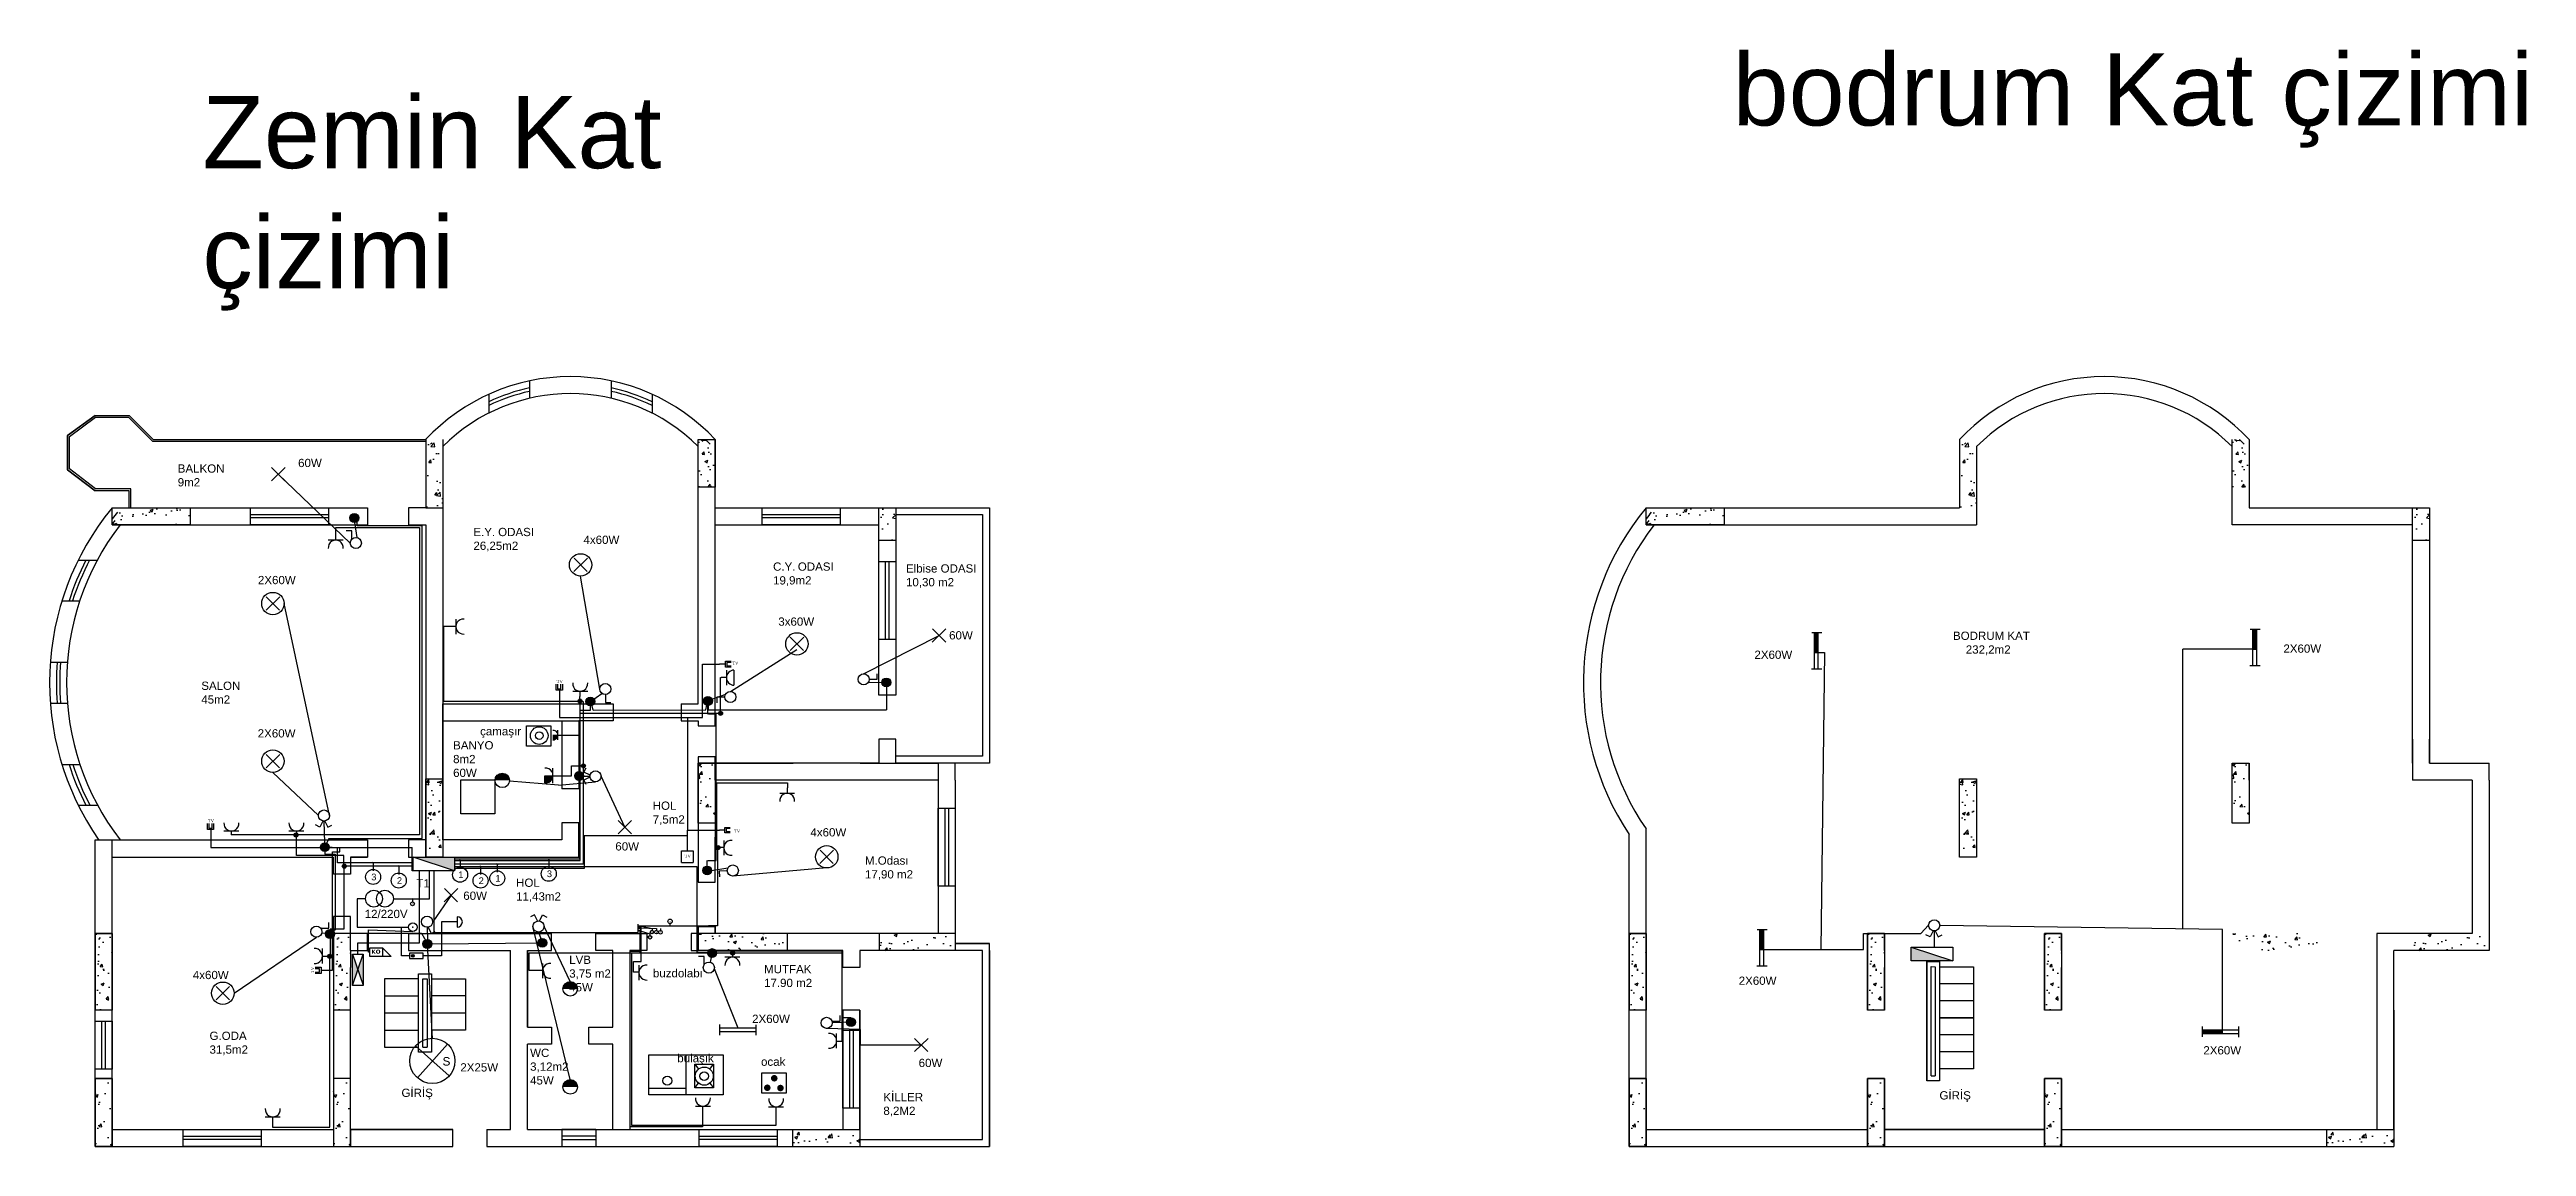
# Model space of a CAD drawing. Header units: millimetres. Extents: x 1527 to 1731, y 654 to 738.
# Drawn here: x 1553.5 to 1626.2, y 704.9 to 737.1 of the extents above; entities that cross this region are included whole.
import ezdxf

# ---------------------------------------------------------------- set-up
doc = ezdxf.new("R2010")
doc.units = ezdxf.units.MM
doc.linetypes.add('ACAD_ISO06W100', pattern=[37.5, 24, -3, 0.5, -3, 0.5, -3, 0.5, -3])
for name, color, linetype in [('aydınlatma', 5, 'Continuous'), ('priz-tesisatı', 2, 'Continuous'), ('SEMBOL', 7, 'Continuous'), ('semboller', 7, 'Continuous'), ('TV ANTENİ', 6, 'Continuous')]:
    doc.layers.add(name, color=color, linetype=linetype)
doc.layers.add('ölçü', color=150, linetype='Continuous', lineweight=25)
doc.styles.add('Annotative', font='arial.ttf')
doc.styles.get("Standard").update_dxf_attribs({"font": 'arial.ttf'})
doc.styles.add('STYLE1', font='times.ttf', dxfattribs={"height": 17.5})
pattern_1 = [(50, (45.0359, 0), (0.91092334, -0.07969543), [0.09525, -1.04775]), (355, (45.0359, 0), (-0.1762171, 0.95528423), [0.0762, -0.8382029]), (100.451445, (45.1118, -0.0066), (0.73470624, 0.87558876), [0.08095004, -0.8904512]), (46.1842, (45.0359, 0.254), (1.3553952, -0.21021164), [0.142875, -1.571625]), (96.63556, (45.1488, 0.2365), (1.1870207, 1.2371306), [0.1214251, -1.335678]), (351.18415, (45.0359, 0.254), (1.1870207, 1.2371306), [0.1142998, -1.2572987]), (21, (45.1629, 0.1905), (0.75807196, -0.511326), [0.09525, -1.04775]), (326, (45.1629, 0.1905), (0.30901014, 0.92093983), [0.0762, -0.8382]), (71.451445, (45.2261, 0.1479), (1.0670821, 0.40961384), [0.08095004, -0.8904497]), (37.5, (45.0359, 0), (0.015443016, 0.422775194), [0, -0.82804, 0, -0.8509, 0, -0.841375]), (7.5, (45.0359, 0), (0.33409831, 0.50090287), [0, -0.48514, 0, -0.80899, 0, -0.320675]), (327.5, (44.75267, 0), (0.677952976, -0.02864372), [0, -0.3175, 0, -0.9906, 0, -1.31445]), (317.5, (44.6257, 0), (0.7406459, 0.12713246), [0, -0.41275, 0, -0.65786, 0, -0.93345])]

msp = doc.modelspace()

# ---------------------------------------------------------------- texts
at = {"char_height": 2.11779, "attachment_point": 1}
for s, width, heights, insert in [('bodrum Kat çizimi', 23.12275, [6.4], (1602.888, 736.984)), ('Zemin Kat çizimi', 14.36521, [0], (1557.961, 735.73))]:
    msp.add_mtext_dynamic_manual_height_columns(s, width=width, gutter_width=10.589, heights=heights, dxfattribs=dict(at, insert=insert))
at = {"attachment_point": 1, "style": 'Annotative'}
for s, width, gutter_width, heights, insert, char_height in [('60W', 2.11779, 10.589, [1.272], (1560.773, 725.077), 0.2423), ('BALKON\\P9m2', 2.11779, 10.589, [1.272], (1557.239, 724.913), 0.2423), ('\\pxi-3,l4,t4;E.Y.^IODASI\\P26,25m2', 2.11779, 10.589, [1.309], (1565.677, 723.049), 0.24229), ('4x60W', 2.11779, 10.589, [0.664], (1569.151, 722.82), 0.2423), ('2X60W', 2.11779, 10.589, [1.272], (1559.593, 721.638), 0.2423), ('\\pxi-3,l4,t4;C.Y.^IODASI\\P19,9m2', 2.11779, 10.589, [1.069], (1574.475, 722.033), 0.24229), ('Elbise ODASI\\P10,30 m2', 2.01538, 10.589, [1.698], (1578.62, 721.979), 0.24229), ('3x60W', 2.11779, 10.589, [0.664], (1574.871, 720.418), 0.2423), ('60W', 2.11779, 10.589, [1.272], (1579.886, 720.015), 0.2423), ('BODRUM KAT\\P    232,2m2', 3.93293, 10.589, [1.794], (1609.359, 720.002), 0.24229), ('2X60W', 2.11779, 10.589, [1.272], (1603.53, 719.445), 0.2423), ('2X60W', 2.11779, 10.589, [1.272], (1619.06, 719.625), 0.2423), ('SALON\\P45m2', 2.11779, 10.589, [1.507], (1557.93, 718.534), 0.2423), ('2X60W', 2.11779, 10.589, [1.272], (1559.587, 717.136), 0.2423), ('BANYO\\P8m2 60W', 0.98049, 10.589, [1.361], (1565.324, 716.785), 0.2423), ('HOL\\P7,5m2', 0.95259, 10.589, [1.238], (1571.184, 715.012), 0.2423), ('4x60W', 2.11779, 10.589, [0.664], (1575.814, 714.23), 0.2423), ('60W', 2.11779, 10.589, [1.272], (1570.086, 713.816), 0.2423), ('M.Odası\\P17,90 m2', 1.78105, 10.589, [1.194], (1577.415, 713.4), 0.2423), ('T1', 1.19322, 10.589, [0.664], (1564.245, 712.732), 0.2423), ('HOL\\P11,43m2', 0.95259, 10.589, [1.238], (1567.173, 712.75), 0.2423), ('60W', 2.11779, 10.589, [1.272], (1565.622, 712.368), 0.2423), ('12/220V', 1.16599, 10.589, [0.437], (1562.727, 711.833), 0.2423), ('4x60W', 2.11779, 10.589, [0.664], (1557.682, 710.04), 0.2423), ('LVB\\P3,75 m2\\P45W', 1.22164, 0, [1.393], (1568.732, 710.487), 0.2423), ('buzdolabı', 1.19322, 10.589, [0.664], (1571.19, 710.093), 0.2423), ('MUTFAK\\P17.90 m2', 1.44334, 10.589, [1.581], (1574.453, 710.212), 0.2423), ('2X60W', 2.11779, 10.589, [1.272], (1603.068, 709.872), 0.2423), ('2X60W', 2.11779, 10.589, [1.272], (1574.102, 708.752), 0.2423), ('G.ODA\\P31,5m2 ', 2.04671, 0, [1.196], (1558.172, 708.254), 0.2423), ('WC\\P3,12m2\\P45W', 0.88597, 0, [1.329], (1567.584, 707.753), 0.2423), ('bulaşık', 1.19322, 10.589, [0.664], (1571.905, 707.599), 0.2423), ('2X60W', 2.11779, 10.589, [1.272], (1616.71, 707.828), 0.2423), ('2X25W', 2.11779, 10.589, [1.272], (1565.536, 707.327), 0.2423), ('ocak', 0.90047, 10.589, [0.246], (1574.364, 707.494), 0.2423), ('60W', 2.11779, 10.589, [1.272], (1578.992, 707.458), 0.2423), ('GİRİŞ', 2.11779, 10.589, [0.664], (1563.807, 706.58), 0.2423), ('KİLLER\\P8,2M2', 1.47006, 10.589, [1.356], (1577.956, 706.455), 0.2423), ('GİRİŞ', 2.11779, 10.589, [0.664], (1608.962, 706.505), 0.2423)]:
    msp.add_mtext_dynamic_manual_height_columns(s, width=width, gutter_width=gutter_width, heights=heights, dxfattribs=dict(at, insert=insert, char_height=char_height))
at = {"insert": (1566.117, 717.198), "char_height": 0.2423, "width": 1.19322, "attachment_point": 1, "style": 'Annotative'}
msp.add_mtext('çamaşır', dxfattribs=at)
at = {"insert": (1563.058, 710.603), "char_height": 0.12126, "width": 0.83356, "attachment_point": 5}
msp.add_mtext('{\\fVerdana|b1|i0|c0|p34;KO}', dxfattribs=at)
at = {"layer": 'aydınlatma', "char_height": 0.194, "width": 0.28049, "attachment_point": 1}
for s, insert in [('3', (1562.921, 712.894)), ('1', (1565.474, 712.959)), ('2', (1566.074, 712.786))]:
    msp.add_mtext(s, dxfattribs=dict(at, insert=insert))
at = {"layer": 'aydınlatma', "insert": (1565.013, 707.507), "char_height": 0.249, "attachment_point": 1}
msp.add_mtext_dynamic_manual_height_columns('S', width=0.3907, gutter_width=0.083, heights=[0], dxfattribs=at)
at = {"layer": 'priz-tesisatı', "attachment_point": 1}
for s, insert, char_height, width in [('2', (1563.674, 712.79), 0.194, 0.28049), ('1', (1566.566, 712.855), 0.194, 0.28049), ('3', (1568.077, 712.987), 0.194, 0.28049), ('9', (1564.117, 712.033), 0.0497, 0.07165), ('4', (1571.674, 711.508), 0.0411, 0.05923), ('8', (1571.089, 711.049), 0.0467, 0.06742), ('5', (1571.151, 711.203), 0.0448, 0.0646), ('6', (1571.278, 711.201), 0.0467, 0.06742), ('7', (1571.4, 711.197), 0.0467, 0.06742)]:
    msp.add_mtext(s, dxfattribs=dict(at, insert=insert, char_height=char_height, width=width))
at = {"layer": 'SEMBOL', "style": 'STYLE1'}
for p in [(1568.332, 718.495), (1573.488, 719.033), (1558.094, 714.401), (1573.539, 714.098), (1572.091, 713.367)]:
    msp.add_text(' TV', height=0.0875, dxfattribs=at).set_placement(p)
msp.add_text(' TV', height=0.0875, rotation=90, dxfattribs=at).set_placement((1561.236, 709.945))

# ---------------------------------------------------------------- blocks, each defined once
blk = doc.blocks.new('DFFEF')
for p, q in [((1576.768, 708.297), (1577.268, 708.297)), ((1576.768, 706.005), (1576.768, 708.297)), ((1576.968, 706.005), (1576.968, 708.297)), ((1577.068, 708.297), (1577.068, 706.005)), ((1577.268, 708.297), (1577.268, 706.005)), ((1577.268, 706.005), (1576.768, 706.005))]:
    blk.add_line(p, q)

# ---------------------------------------------------------------- hatches: boundary and pattern name
h = msp.add_hatch()
h.set_pattern_fill('AR-CONC', color=4, scale=0.005)
h.paths.add_polyline_path([(1565.018, 725.641), (1564.518, 725.641), (1564.518, 723.641), (1565.018, 723.641)])
h = msp.add_hatch()
h.set_pattern_fill('AR-CONC', color=4, scale=0.005)
h.paths.add_polyline_path([(1573.018, 725.641), (1572.518, 725.641), (1572.518, 724.248), (1573.018, 724.248)])
h = msp.add_hatch()
h.set_pattern_fill('AR-CONC', color=4, scale=0.005)
h.set_pattern_definition(pattern_1)
h.paths.add_polyline_path([(1610.053, 725.641), (1609.553, 725.641), (1609.553, 723.641), (1610.053, 723.641)])
h = msp.add_hatch()
h.set_pattern_fill('AR-CONC', color=4, scale=0.005)
h.set_pattern_definition(pattern_1)
h.paths.add_polyline_path([(1618.053, 725.641), (1617.553, 725.641), (1617.553, 724.248), (1618.053, 724.248)])
h = msp.add_hatch()
h.set_pattern_fill('AR-CONC', color=4, scale=0.005)
h.paths.add_polyline_path([(1557.604, 723.641), (1555.312, 723.641), (1555.312, 723.141), (1557.604, 723.141)])
h = msp.add_hatch()
h.set_pattern_fill('AR-CONC', color=4, scale=0.005)
h.paths.add_polyline_path([(1578.318, 723.641), (1577.818, 723.641), (1577.818, 722.675), (1578.318, 722.675)])
h = msp.add_hatch()
h.set_pattern_fill('AR-CONC', color=4, scale=0.005)
h.set_pattern_definition(pattern_1)
h.paths.add_polyline_path([(1602.64, 723.641), (1600.348, 723.641), (1600.348, 723.141), (1602.64, 723.141)])
h = msp.add_hatch()
h.set_pattern_fill('AR-CONC', color=4, scale=0.005)
h.set_pattern_definition(pattern_1)
h.paths.add_polyline_path([(1623.353, 723.641), (1622.853, 723.641), (1622.853, 722.675), (1623.353, 722.675)])
for color, points in [(0, [(1562.554, 723.34, 1), (1562.294, 723.34, 1)]), (0, [(1578.174, 718.51, 1), (1577.913, 718.51, 1)]), (0, [(1569.484, 717.951, 1), (1569.223, 717.951, 1)]), (0, [(1572.935, 717.966, 1), (1572.675, 717.966, 1)]), (0, [(1569.153, 715.763, 1), (1568.892, 715.763, 1)]), (0, [(1561.687, 713.672, 1), (1561.426, 713.672, 1)]), (256, [(1565.363, 712.979), (1565.363, 712.979), (1565.363, 713.383), (1564.15, 713.383), (1564.15, 713.383)]), (0, [(1572.913, 712.989, 1), (1572.653, 712.989, 1)]), (0, [(1561.839, 711.123, 1), (1561.578, 711.123, 1)]), (256, [(1562.527, 710.069), (1562.68, 709.618), (1562.68, 710.526), (1562.68, 710.526)]), (0, [(1564.699, 710.831, 1), (1564.438, 710.831, 1)]), (0, [(1568.072, 710.863, 1), (1567.812, 710.863, 1)]), (0, [(1573.057, 710.562, 1), (1572.796, 710.562, 1)]), (256, [(1608.136, 710.737), (1608.136, 710.737), (1608.136, 710.333), (1609.35, 710.333), (1609.35, 710.333)]), (0, [(1577.136, 708.534, 1), (1576.876, 708.534, 1)]), (0, [(1574.849, 706.886, 1), (1574.655, 706.886, 1)]), (0, [(1574.645, 706.607, 1), (1574.451, 706.607, 1)]), (0, [(1575.031, 706.599, 1), (1574.837, 706.599, 1)])]:
    msp.add_hatch(color=color).paths.add_polyline_path(points)
h = msp.add_hatch()
h.set_pattern_fill('AR-CONC', color=4, scale=0.005)
h.paths.add_polyline_path([(1575.127, 711.141), (1573.018, 711.141), (1572.518, 711.141), (1572.518, 710.641), (1575.127, 710.641)])
h.paths.add_polyline_path([(1580.068, 711.141), (1577.843, 711.141), (1577.843, 710.641), (1580.068, 710.641)])
h.paths.add_polyline_path([(1565.018, 715.675), (1564.518, 715.675), (1564.518, 713.383), (1565.018, 713.383)])
h = msp.add_hatch()
h.set_pattern_fill('AR-CONC', color=4, scale=0.005)
h.paths.add_polyline_path([(1573.018, 716.141), (1572.518, 716.141), (1572.518, 714.379), (1573.018, 714.379)])
h = msp.add_hatch()
h.set_pattern_fill('AR-CONC', color=4, scale=0.005)
h.set_pattern_definition(pattern_1)
h.paths.add_polyline_path([(1620.162, 711.141), (1618.053, 711.141), (1617.553, 711.141), (1617.553, 710.641), (1620.162, 710.641)])
h.paths.add_polyline_path([(1625.103, 711.141), (1622.879, 711.141), (1622.879, 710.641), (1625.103, 710.641)])
h.paths.add_polyline_path([(1610.053, 715.675), (1609.553, 715.675), (1609.553, 713.383), (1610.053, 713.383)])
h = msp.add_hatch()
h.set_pattern_fill('AR-CONC', color=4, scale=0.005)
h.set_pattern_definition(pattern_1)
h.paths.add_polyline_path([(1618.053, 716.141), (1617.553, 716.141), (1617.553, 714.379), (1618.053, 714.379)])
h = msp.add_hatch()
h.set_pattern_fill('AR-CONC', color=4, scale=0.005)
h.set_pattern_definition([(50, (-7, 0), (0.91092334, -0.07969543), [0.09525, -1.04775]), (355, (-7, 0), (-0.1762171, 0.95528423), [0.0762, -0.8382029]), (100.451445, (-6.9241, -0.0066), (0.73470624, 0.87558876), [0.08095004, -0.8904512]), (46.1842, (-7, 0.254), (1.3553952, -0.21021164), [0.142875, -1.571625]), (96.63556, (-6.887, 0.2365), (1.1870207, 1.2371306), [0.1214251, -1.335678]), (351.18415, (-7, 0.254), (1.1870207, 1.2371306), [0.1142998, -1.2572987]), (21, (-6.873, 0.1905), (0.75807196, -0.511326), [0.09525, -1.04775]), (326, (-6.873, 0.1905), (0.30901014, 0.92093983), [0.0762, -0.8382]), (71.451445, (-6.8098, 0.1479), (1.0670821, 0.40961384), [0.08095004, -0.8904497]), (37.5, (-7, 0), (0.015443016, 0.422775194), [0, -0.82804, 0, -0.8509, 0, -0.841375]), (7.5, (-7, 0), (0.33409831, 0.50090287), [0, -0.48514, 0, -0.80899, 0, -0.320675]), (327.5, (-7.2832, 0), (0.677952976, -0.02864372), [0, -0.3175, 0, -0.9906, 0, -1.31445]), (317.5, (-7.4102, 0), (0.7406459, 0.12713246), [0, -0.41275, 0, -0.65786, 0, -0.93345])])
h.paths.add_polyline_path([(1555.312, 710.141), (1555.312, 710.641), (1555.312, 711.141), (1554.812, 711.141), (1554.812, 708.883), (1555.312, 708.883)])
h.paths.add_polyline_path([(1555.312, 706.883), (1554.812, 706.883), (1554.812, 705.383), (1554.812, 704.883), (1555.312, 704.883)])
h = msp.add_hatch()
h.set_pattern_fill('AR-CONC', color=4, scale=0.005)
h.paths.add_polyline_path([(1562.312, 710.141), (1562.312, 710.641), (1562.312, 711.141), (1561.812, 711.141), (1561.812, 708.883), (1562.312, 708.883)])
h.paths.add_polyline_path([(1562.312, 706.883), (1561.812, 706.883), (1561.812, 705.383), (1561.812, 704.883), (1562.312, 704.883)])
h = msp.add_hatch(color=256)
h.paths.add_polyline_path([(1562.373, 710.526), (1562.373, 709.607), (1562.527, 710.069)])
h.paths.add_polyline_path([(1562.527, 710.069), (1562.68, 709.618), (1562.68, 710.526), (1562.68, 710.526)])
h = msp.add_hatch()
h.set_pattern_fill('AR-CONC', color=4, scale=0.005)
h.set_pattern_definition([(50, (38.0359, 0), (0.91092334, -0.07969543), [0.09525, -1.04775]), (355, (38.0359, 0), (-0.1762171, 0.95528423), [0.0762, -0.8382029]), (100.451445, (38.1118, -0.0066), (0.73470624, 0.87558876), [0.08095004, -0.8904512]), (46.1842, (38.0359, 0.254), (1.3553952, -0.21021164), [0.142875, -1.571625]), (96.63556, (38.1488, 0.2365), (1.1870207, 1.2371306), [0.1214251, -1.335678]), (351.18415, (38.0359, 0.254), (1.1870207, 1.2371306), [0.1142998, -1.2572987]), (21, (38.1629, 0.1905), (0.75807196, -0.511326), [0.09525, -1.04775]), (326, (38.1629, 0.1905), (0.30901014, 0.92093983), [0.0762, -0.8382]), (71.451445, (38.2261, 0.1479), (1.0670821, 0.40961384), [0.08095004, -0.8904497]), (37.5, (38.0359, 0), (0.015443016, 0.422775194), [0, -0.82804, 0, -0.8509, 0, -0.841375]), (7.5, (38.0359, 0), (0.33409831, 0.50090287), [0, -0.48514, 0, -0.80899, 0, -0.320675]), (327.5, (37.75267, 0), (0.677952976, -0.02864372), [0, -0.3175, 0, -0.9906, 0, -1.31445]), (317.5, (37.6257, 0), (0.7406459, 0.12713246), [0, -0.41275, 0, -0.65786, 0, -0.93345])])
h.paths.add_polyline_path([(1600.348, 710.141), (1600.348, 710.641), (1600.348, 711.141), (1599.848, 711.141), (1599.848, 708.883), (1600.348, 708.883)])
h.paths.add_polyline_path([(1600.348, 706.883), (1599.848, 706.883), (1599.848, 705.383), (1599.848, 704.883), (1600.348, 704.883)])
h = msp.add_hatch()
h.set_pattern_fill('AR-CONC', color=4, scale=0.005)
h.set_pattern_definition(pattern_1)
h.paths.add_polyline_path([(1607.348, 710.141), (1607.348, 710.641), (1607.348, 711.141), (1606.848, 711.141), (1606.848, 708.883), (1607.348, 708.883)])
h.paths.add_polyline_path([(1607.348, 706.883), (1606.848, 706.883), (1606.848, 705.383), (1606.848, 704.883), (1607.348, 704.883)])
h = msp.add_hatch()
h.set_pattern_fill('AR-CONC', color=4, scale=0.005)
h.set_pattern_definition([(50, (50.2359, 0), (0.91092334, -0.07969543), [0.09525, -1.04775]), (355, (50.2359, 0), (-0.1762171, 0.95528423), [0.0762, -0.8382029]), (100.451445, (50.3118, -0.0066), (0.73470624, 0.87558876), [0.08095004, -0.8904512]), (46.1842, (50.2359, 0.254), (1.3553952, -0.21021164), [0.142875, -1.571625]), (96.63556, (50.3488, 0.2365), (1.1870207, 1.2371306), [0.1214251, -1.335678]), (351.18415, (50.2359, 0.254), (1.1870207, 1.2371306), [0.1142998, -1.2572987]), (21, (50.3629, 0.1905), (0.75807196, -0.511326), [0.09525, -1.04775]), (326, (50.3629, 0.1905), (0.30901014, 0.92093983), [0.0762, -0.8382]), (71.451445, (50.4261, 0.1479), (1.0670821, 0.40961384), [0.08095004, -0.8904497]), (37.5, (50.2359, 0), (0.015443016, 0.422775194), [0, -0.82804, 0, -0.8509, 0, -0.841375]), (7.5, (50.2359, 0), (0.33409831, 0.50090287), [0, -0.48514, 0, -0.80899, 0, -0.320675]), (327.5, (49.95267, 0), (0.677952976, -0.02864372), [0, -0.3175, 0, -0.9906, 0, -1.31445]), (317.5, (49.8257, 0), (0.7406459, 0.12713246), [0, -0.41275, 0, -0.65786, 0, -0.93345])])
h.paths.add_polyline_path([(1612.548, 710.141), (1612.548, 710.641), (1612.548, 711.141), (1612.048, 711.141), (1612.048, 708.883), (1612.548, 708.883)])
h.paths.add_polyline_path([(1612.548, 706.883), (1612.048, 706.883), (1612.048, 705.383), (1612.048, 704.883), (1612.548, 704.883)])
h = msp.add_hatch()
h.set_pattern_fill('AR-CONC', color=4, scale=0.005)
h.paths.add_polyline_path([(1577.268, 705.383), (1575.29, 705.383), (1575.29, 704.883), (1577.268, 704.883)])
h = msp.add_hatch()
h.set_pattern_fill('AR-CONC', color=4, scale=0.005)
h.set_pattern_definition(pattern_1)
h.paths.add_polyline_path([(1622.303, 705.383), (1620.325, 705.383), (1620.325, 704.883), (1622.303, 704.883)])
at = {"layer": 'aydınlatma'}
for points in [[(1605.292, 719.977), (1605.292, 719.39), (1605.406, 719.39), (1605.406, 719.977)], [(1618.162, 720.076), (1618.162, 719.488), (1618.276, 719.488), (1618.276, 720.076)], [(1603.689, 711.251), (1603.689, 710.663), (1603.804, 710.663), (1603.804, 711.251)], [(1616.683, 708.187), (1617.27, 708.187), (1617.27, 708.301), (1616.683, 708.301)]]:
    msp.add_hatch(color=256, dxfattribs=at).paths.add_polyline_path(points)
h = msp.add_hatch(color=256, dxfattribs=at)
edge = h.paths.add_edge_path()
edge.add_arc((1566.768, 715.633), 0.213, 359.95034, 540.04966)
edge.add_line((1566.555, 715.633), (1566.98, 715.633))
h = msp.add_hatch(color=256, dxfattribs=at)
edge = h.paths.add_edge_path()
edge.add_arc((1568.762, 709.512), 0.213, 359.95034, 540.04966)
edge.add_line((1568.549, 709.512), (1568.975, 709.512))
h = msp.add_hatch(color=256, dxfattribs=at)
edge = h.paths.add_edge_path()
edge.add_arc((1568.762, 706.633), 0.213, 359.95034, 540.04966)
edge.add_line((1568.549, 706.633), (1568.975, 706.633))
at = {"layer": 'priz-tesisatı'}
h = msp.add_hatch(color=256, dxfattribs=at)
edge = h.paths.add_edge_path()
edge.add_arc((1569.049, 717.96), 0.0592, 0, 360)
h = msp.add_hatch(color=256, dxfattribs=at)
edge = h.paths.add_edge_path()
edge.add_arc((1573.175, 717.601), 0.0592, 0, 360)
for points in [[(1568.249, 716.827, 0.432188), (1568.402, 716.96), (1568.249, 716.96)], [(1568.014, 715.557, 0.432188), (1568.255, 715.767), (1568.014, 715.767)]]:
    msp.add_hatch(color=256, dxfattribs=at).paths.add_polyline_path(points)
h = msp.add_hatch(color=256, dxfattribs=at)
edge = h.paths.add_edge_path()
edge.add_arc((1569.15, 716.06), 0.0592, 0, 360)
h = msp.add_hatch(color=256, dxfattribs=at)
edge = h.paths.add_edge_path()
edge.add_arc((1560.713, 714.031), 0.0592, 0, 360)
h = msp.add_hatch(color=256, dxfattribs=at)
edge = h.paths.add_edge_path()
edge.add_arc((1573.098, 713.661), 0.0592, 0, 360)
h = msp.add_hatch(color=256, dxfattribs=at)
edge = h.paths.add_edge_path()
edge.add_arc((1562.129, 713.115), 0.0592, 0, 360)
h = msp.add_hatch(color=256, dxfattribs=at)
edge = h.paths.add_edge_path()
edge.add_arc((1561.7, 710.468), 0.0592, 0, 360)
h = msp.add_hatch(color=256, dxfattribs=at)
edge = h.paths.add_edge_path()
edge.add_arc((1570.855, 710.57), 0.0101, 0, 360)
h = msp.add_hatch(color=256, dxfattribs=at)
edge = h.paths.add_edge_path()
edge.add_arc((1573.533, 710.564), 0.0592, 0, 360)
at = {"layer": 'semboller'}
h = msp.add_hatch(color=256, dxfattribs=at)
h.dxf.hatch_style = 1
h.paths.add_polyline_path([(1564.163, 711.323, 1), (1564.113, 711.323, 1)])
h = msp.add_hatch(color=256, dxfattribs=at)
h.dxf.hatch_style = 1
h.paths.add_polyline_path([(1564.181, 710.482, 1), (1564.101, 710.482, 1)])

# ---------------------------------------------------------------- linework, layer by layer
for p, q in [((1567.568, 727.365), (1567.568, 726.853)), ((1569.968, 727.365), (1569.968, 726.853)), ((1566.368, 726.971), (1566.368, 726.417)), ((1571.168, 726.971), (1571.168, 726.417)), ((1554.813, 726.35), (1554.007, 725.758)), ((1554.813, 726.35), (1555.813, 726.35)), ((1555.813, 726.35), (1556.518, 725.641)), ((1554.007, 725.758), (1554.007, 724.758)), ((1556.518, 725.641), (1564.518, 725.641)), ((1564.518, 725.641), (1564.518, 723.641)), ((1564.518, 725.641), (1564.518, 723.641)), ((1565.018, 725.641), (1565.018, 713.383)), ((1572.518, 717.883), (1572.518, 725.641)), ((1573.018, 717.233), (1573.018, 725.641)), ((1609.553, 725.641), (1609.553, 723.641)), ((1609.553, 725.641), (1609.553, 723.641)), ((1610.053, 725.439), (1610.053, 723.141)), ((1618.053, 725.641), (1618.053, 723.641)), ((1554.007, 724.758), (1554.812, 724.141)), ((1555.812, 724.141), (1554.812, 724.141)), ((1555.312, 723.641), (1562.812, 723.641)), ((1555.312, 723.141), (1555.312, 723.641)), ((1555.312, 723.641), (1555.812, 723.641)), ((1555.312, 723.141), (1555.312, 723.641)), ((1555.312, 723.641), (1557.604, 723.641)), ((1555.812, 723.641), (1555.812, 724.141)), ((1557.604, 723.641), (1557.604, 723.141)), ((1562.812, 723.641), (1562.812, 723.141)), ((1564.518, 723.641), (1564.018, 723.641)), ((1564.018, 723.641), (1564.018, 723.141)), ((1564.518, 723.641), (1565.018, 723.641)), ((1573.018, 723.641), (1578.318, 723.641)), ((1577.818, 718.141), (1577.818, 723.641)), ((1578.318, 723.641), (1578.318, 718.141)), ((1578.318, 723.641), (1581.068, 723.641)), ((1581.068, 723.641), (1581.068, 716.141)), ((1600.348, 723.641), (1609.553, 723.641)), ((1600.348, 723.141), (1600.348, 723.641)), ((1600.348, 723.141), (1600.348, 723.641)), ((1600.348, 723.641), (1602.64, 723.641)), ((1602.64, 723.641), (1602.64, 723.141)), ((1618.053, 723.641), (1623.353, 723.641)), ((1622.853, 716.141), (1622.853, 723.641)), ((1623.353, 723.641), (1623.353, 716.141)), ((1555.312, 723.141), (1562.812, 723.141)), ((1557.604, 723.141), (1555.312, 723.141)), ((1564.018, 723.141), (1564.518, 723.141)), ((1564.518, 723.141), (1564.518, 713.383)), ((1573.018, 723.141), (1577.818, 723.141)), ((1578.318, 723.441), (1580.868, 723.441)), ((1580.868, 723.441), (1580.868, 716.341)), ((1600.348, 723.141), (1610.053, 723.141)), ((1602.64, 723.141), (1600.348, 723.141)), ((1554.319, 722.104), (1554.878, 722.105)), ((1553.839, 720.904), (1554.361, 720.904)), ((1553.497, 719.103), (1553.998, 719.104)), ((1553.497, 717.903), (1553.999, 717.904)), ((1565.018, 713.883), (1565.018, 717.883)), ((1565.018, 717.883), (1569.018, 717.883)), ((1569.018, 717.883), (1570.018, 717.883)), ((1570.018, 717.883), (1570.018, 717.383)), ((1572.018, 717.883), (1572.018, 717.383)), ((1572.018, 717.883), (1572.518, 717.883)), ((1578.318, 718.141), (1577.818, 718.141)), ((1565.018, 717.383), (1569.018, 717.383)), ((1568.518, 717.383), (1568.518, 715.383)), ((1569.018, 717.383), (1569.018, 715.383)), ((1570.018, 717.383), (1569.018, 717.383)), ((1572.018, 717.383), (1572.518, 717.383)), ((1572.518, 717.383), (1572.518, 717.233)), ((1572.518, 717.233), (1573.018, 717.233)), ((1578.318, 716.841), (1577.818, 716.841)), ((1577.818, 716.841), (1577.818, 716.141)), ((1578.318, 716.141), (1578.318, 716.841)), ((1580.868, 716.341), (1578.318, 716.341)), ((1622.853, 716.841), (1622.853, 715.641)), ((1623.353, 716.141), (1623.353, 716.841)), ((1553.838, 716.104), (1554.367, 716.104)), ((1564.518, 715.675), (1565.018, 715.675)), ((1564.518, 713.383), (1564.518, 715.675)), ((1565.018, 715.675), (1565.018, 713.383)), ((1573.018, 716.141), (1572.518, 716.141)), ((1572.518, 716.141), (1572.518, 712.641)), ((1577.818, 716.141), (1572.818, 716.141)), ((1573.018, 716.141), (1573.018, 713.964)), ((1573.018, 715.641), (1573.018, 716.141)), ((1573.018, 716.141), (1575.31, 716.141)), ((1579.568, 715.641), (1573.018, 715.641)), ((1575.31, 715.641), (1573.018, 715.641)), ((1577.275, 716.141), (1579.568, 716.141)), ((1579.568, 715.641), (1577.275, 715.641)), ((1581.068, 716.141), (1578.318, 716.141)), ((1579.568, 716.141), (1579.568, 711.141)), ((1579.568, 716.141), (1579.568, 715.641)), ((1581.068, 716.141), (1580.068, 716.141)), ((1580.068, 715.641), (1580.068, 716.141)), ((1580.068, 715.641), (1580.068, 710.641)), ((1609.553, 715.675), (1610.053, 715.675)), ((1609.553, 713.383), (1609.553, 715.675)), ((1610.053, 715.675), (1610.053, 713.383)), ((1618.053, 715.641), (1618.053, 716.141)), ((1624.603, 715.641), (1622.853, 715.641)), ((1623.353, 716.141), (1625.103, 716.141)), ((1624.603, 715.641), (1624.603, 711.141)), ((1625.103, 715.641), (1625.103, 716.141)), ((1625.103, 715.641), (1625.103, 710.641)), ((1554.318, 714.904), (1554.886, 714.905)), ((1569.018, 715.383), (1568.518, 715.383)), ((1569.018, 714.383), (1568.518, 714.383)), ((1568.518, 714.383), (1568.518, 713.883)), ((1569.018, 713.383), (1569.018, 714.383)), ((1600.348, 704.883), (1600.348, 714.207)), ((1554.812, 704.883), (1554.812, 713.883)), ((1554.812, 713.883), (1562.812, 713.883)), ((1555.312, 704.883), (1555.312, 713.883)), ((1562.812, 713.883), (1562.812, 713.383)), ((1564.518, 713.883), (1564.018, 713.883)), ((1564.018, 713.883), (1564.018, 713.383)), ((1568.518, 713.883), (1565.018, 713.883)), ((1573.018, 712.641), (1573.018, 713.964)), ((1599.848, 704.883), (1599.848, 714.044)), ((1555.312, 713.383), (1561.812, 713.383)), ((1561.812, 712.883), (1561.812, 713.383)), ((1562.312, 712.883), (1561.812, 712.883)), ((1562.812, 713.383), (1562.312, 713.383)), ((1562.312, 713.383), (1562.312, 712.883)), ((1562.312, 713.383), (1562.812, 713.383)), ((1564.018, 713.383), (1569.018, 713.383)), ((1565.363, 712.979), (1564.15, 713.383)), ((1564.338, 710.863), (1564.338, 712.979)), ((1565.018, 713.383), (1564.518, 713.383)), ((1572.03, 713.221), (1572.368, 713.221)), ((1610.053, 713.383), (1609.553, 713.383)), ((1572.518, 712.641), (1573.018, 712.641)), ((1562.312, 711.641), (1561.812, 711.641)), ((1561.812, 711.641), (1561.812, 705.383)), ((1562.312, 710.641), (1562.312, 711.641)), ((1572.518, 711.34), (1572.518, 710.641)), ((1573.018, 711.141), (1573.018, 711.34)), ((1554.812, 711.141), (1554.812, 708.883)), ((1555.312, 711.141), (1554.812, 711.141)), ((1555.312, 710.641), (1555.312, 711.141)), ((1555.312, 710.641), (1555.312, 710.141)), ((1562.312, 711.141), (1561.812, 711.141)), ((1562.812, 711.141), (1562.312, 711.141)), ((1562.312, 710.641), (1562.812, 710.641)), ((1562.312, 710.641), (1562.312, 710.141)), ((1562.373, 709.607), (1562.68, 710.526)), ((1562.373, 710.526), (1562.68, 709.618)), ((1562.527, 710.526), (1562.527, 710.863)), ((1562.527, 710.863), (1564.338, 710.863)), ((1562.812, 710.641), (1562.812, 711.141)), ((1564.018, 711.141), (1568.212, 711.141)), ((1564.018, 711.141), (1564.018, 710.641)), ((1564.018, 710.641), (1567.012, 710.641)), ((1567.012, 705.383), (1567.012, 710.641)), ((1567.512, 710.641), (1567.512, 708.383)), ((1567.512, 708.383), (1567.512, 710.641)), ((1567.512, 710.641), (1568.212, 710.641)), ((1568.212, 710.641), (1568.212, 711.141)), ((1569.512, 710.641), (1569.512, 711.141)), ((1569.512, 711.141), (1571.012, 711.141)), ((1570.012, 710.641), (1569.512, 710.641)), ((1570.012, 708.383), (1570.012, 710.641)), ((1571.012, 710.641), (1570.512, 710.641)), ((1570.512, 710.641), (1570.512, 705.383)), ((1571.012, 711.141), (1571.012, 710.641)), ((1576.768, 710.641), (1572.518, 710.641)), ((1576.768, 711.141), (1573.018, 711.141)), ((1575.127, 711.141), (1575.127, 710.641)), ((1580.068, 711.141), (1576.768, 711.141)), ((1576.768, 710.141), (1576.768, 710.641)), ((1580.068, 710.641), (1577.268, 710.641)), ((1577.268, 710.641), (1577.268, 710.141)), ((1577.843, 710.641), (1577.843, 711.141)), ((1580.068, 710.841), (1581.068, 710.841)), ((1581.068, 710.841), (1580.068, 710.841)), ((1580.868, 710.641), (1580.068, 710.641)), ((1580.868, 705.083), (1580.868, 710.641)), ((1581.068, 704.883), (1581.068, 710.841)), ((1581.068, 710.641), (1581.068, 704.883)), ((1599.848, 711.141), (1599.848, 708.883)), ((1600.348, 711.141), (1599.848, 711.141)), ((1600.348, 710.641), (1600.348, 711.141)), ((1600.348, 710.641), (1600.348, 710.141)), ((1606.848, 711.141), (1606.848, 708.883)), ((1607.348, 711.141), (1606.848, 711.141)), ((1607.348, 710.641), (1607.348, 711.141)), ((1607.348, 710.641), (1607.348, 710.141)), ((1608.136, 710.737), (1609.35, 710.333)), ((1612.048, 711.141), (1612.048, 708.883)), ((1612.548, 711.141), (1612.048, 711.141)), ((1612.548, 710.641), (1612.548, 711.141)), ((1612.548, 710.641), (1612.548, 710.141)), ((1621.803, 711.141), (1621.803, 705.383)), ((1624.603, 711.141), (1621.803, 711.141)), ((1622.303, 705.383), (1622.303, 710.641)), ((1625.103, 710.641), (1622.303, 710.641)), ((1555.312, 708.883), (1555.312, 710.141)), ((1562.312, 704.883), (1562.312, 710.141)), ((1564.31, 709.803), (1563.31, 709.803)), ((1563.31, 709.803), (1563.31, 708.303)), ((1564.31, 709.953), (1564.685, 709.952)), ((1564.31, 707.654), (1564.31, 709.953)), ((1564.435, 709.803), (1564.56, 709.802)), ((1564.435, 707.803), (1564.435, 709.803)), ((1564.56, 709.802), (1564.56, 707.802)), ((1564.685, 709.952), (1564.685, 707.654)), ((1564.685, 709.802), (1565.685, 709.802)), ((1565.685, 709.802), (1565.685, 708.302)), ((1577.268, 710.141), (1576.768, 710.141)), ((1600.348, 708.883), (1600.348, 710.141)), ((1607.348, 708.883), (1607.348, 710.141)), ((1608.589, 710.314), (1608.964, 710.313)), ((1608.589, 706.814), (1608.589, 710.314)), ((1608.589, 710.314), (1608.589, 706.814)), ((1608.714, 710.164), (1608.839, 710.163)), ((1608.714, 706.962), (1608.714, 710.164)), ((1608.839, 710.163), (1608.839, 706.961)), ((1608.964, 710.313), (1608.964, 706.813)), ((1608.964, 710.163), (1609.964, 710.163)), ((1609.964, 710.163), (1609.964, 708.663)), ((1612.548, 708.883), (1612.548, 710.141)), ((1563.31, 709.303), (1564.31, 709.303)), ((1565.685, 709.302), (1564.685, 709.302)), ((1609.964, 709.663), (1608.964, 709.663)), ((1609.964, 709.163), (1608.964, 709.163)), ((1555.312, 708.883), (1554.812, 708.883)), ((1554.812, 708.563), (1555.312, 708.563)), ((1554.812, 707.149), (1554.812, 708.563)), ((1555.012, 707.149), (1555.012, 708.563)), ((1555.112, 708.563), (1555.112, 707.149)), ((1555.312, 708.563), (1555.312, 707.149)), ((1562.312, 708.883), (1561.812, 708.883)), ((1563.31, 708.803), (1564.31, 708.803)), ((1565.685, 708.802), (1564.685, 708.802)), ((1567.512, 708.383), (1568.212, 708.383)), ((1568.212, 708.383), (1568.212, 707.883)), ((1569.312, 707.883), (1569.312, 708.383)), ((1569.312, 708.383), (1570.012, 708.383)), ((1577.268, 708.883), (1576.768, 708.883)), ((1576.768, 708.883), (1576.768, 705.383)), ((1577.268, 708.883), (1577.268, 704.883)), ((1577.268, 705.383), (1577.268, 708.883)), ((1600.348, 708.883), (1599.848, 708.883)), ((1607.348, 708.883), (1606.848, 708.883)), ((1609.964, 708.663), (1608.964, 708.663)), ((1608.964, 708.663), (1608.964, 706.961)), ((1608.964, 708.663), (1609.964, 708.663)), ((1609.964, 708.663), (1609.964, 707.163)), ((1612.548, 708.883), (1612.048, 708.883)), ((1622.303, 708.883), (1622.303, 704.883)), ((1563.31, 708.303), (1564.31, 708.303)), ((1563.31, 708.303), (1563.31, 707.803)), ((1563.31, 707.803), (1564.31, 707.803)), ((1564.685, 707.654), (1564.31, 707.654)), ((1564.435, 707.803), (1564.56, 707.802)), ((1565.685, 708.302), (1564.685, 708.302)), ((1564.685, 708.302), (1564.685, 707.802)), ((1567.512, 705.383), (1567.512, 707.883)), ((1568.212, 707.883), (1567.512, 707.883)), ((1570.012, 707.883), (1569.312, 707.883)), ((1570.012, 705.383), (1570.012, 707.883)), ((1570.012, 705.383), (1570.012, 707.883)), ((1609.964, 708.163), (1608.964, 708.163)), ((1609.964, 707.663), (1608.964, 707.663)), ((1555.312, 707.149), (1554.812, 707.149)), ((1554.812, 706.883), (1554.812, 705.383)), ((1555.312, 706.883), (1554.812, 706.883)), ((1555.312, 704.883), (1555.312, 706.883)), ((1555.312, 704.883), (1555.312, 706.883)), ((1562.312, 706.883), (1561.812, 706.883)), ((1562.312, 704.883), (1562.312, 706.883)), ((1572.161, 707.577), (1572.161, 706.396)), ((1599.848, 706.883), (1599.848, 705.383)), ((1600.348, 706.883), (1599.848, 706.883)), ((1600.348, 704.883), (1600.348, 706.883)), ((1600.348, 704.883), (1600.348, 706.883)), ((1607.348, 706.883), (1606.848, 706.883)), ((1606.848, 706.883), (1606.848, 705.383)), ((1607.348, 704.883), (1607.348, 706.883)), ((1607.348, 704.883), (1607.348, 706.883)), ((1608.714, 706.962), (1608.839, 706.961)), ((1609.964, 707.163), (1608.964, 707.163)), ((1612.048, 706.883), (1612.048, 705.383)), ((1612.548, 706.883), (1612.048, 706.883)), ((1612.548, 704.883), (1612.548, 706.883)), ((1612.548, 704.883), (1612.548, 706.883)), ((1571.067, 706.593), (1572.161, 706.593)), ((1608.964, 706.813), (1608.589, 706.814)), ((1608.589, 706.814), (1608.589, 706.814)), ((1554.812, 705.383), (1554.812, 704.883)), ((1554.812, 704.883), (1565.312, 704.883)), ((1555.312, 705.383), (1561.812, 705.383)), ((1555.312, 705.383), (1555.312, 704.883)), ((1561.812, 705.383), (1561.812, 704.883)), ((1565.312, 705.383), (1562.312, 705.383)), ((1565.312, 705.383), (1562.312, 705.383)), ((1562.312, 705.383), (1562.312, 704.883)), ((1562.312, 705.383), (1565.312, 705.383)), ((1565.312, 704.883), (1565.312, 705.383)), ((1566.312, 705.383), (1566.312, 704.883)), ((1566.312, 705.383), (1567.012, 705.383)), ((1566.312, 705.383), (1567.012, 705.383)), ((1566.312, 704.883), (1581.068, 704.883)), ((1567.512, 705.383), (1577.268, 705.383)), ((1567.512, 705.383), (1570.012, 705.383)), ((1569.512, 705.383), (1568.512, 705.383)), ((1568.512, 705.383), (1568.512, 704.883)), ((1569.512, 705.183), (1568.512, 705.183)), ((1568.512, 705.083), (1569.512, 705.083)), ((1569.512, 705.383), (1569.512, 704.883)), ((1575.29, 705.383), (1575.29, 704.883)), ((1577.268, 705.083), (1580.868, 705.083)), ((1577.268, 704.883), (1581.068, 704.883)), ((1599.848, 705.383), (1599.848, 704.883)), ((1599.848, 704.883), (1612.048, 704.883)), ((1600.348, 705.383), (1606.848, 705.383)), ((1600.348, 705.383), (1600.348, 704.883)), ((1606.848, 705.383), (1606.848, 704.883)), ((1607.348, 705.383), (1612.048, 705.383)), ((1612.048, 705.383), (1607.348, 705.383)), ((1612.048, 705.383), (1607.348, 705.383)), ((1607.348, 705.383), (1607.348, 704.883)), ((1611.348, 705.383), (1612.048, 705.383)), ((1611.348, 705.383), (1612.048, 705.383)), ((1611.348, 704.883), (1622.303, 704.883)), ((1612.048, 705.383), (1612.048, 704.883)), ((1612.548, 705.383), (1622.303, 705.383)), ((1612.548, 705.383), (1615.048, 705.383)), ((1612.548, 705.383), (1612.548, 704.883)), ((1620.325, 705.383), (1620.325, 704.883))]:
    msp.add_line(p, q)
at = {"color": 0}
for p, q in [((1605.293, 719.39), (1605.407, 719.39)), ((1563.247, 710.72), (1563.505, 710.462)), ((1603.69, 710.663), (1603.804, 710.663)), ((1563.505, 710.462), (1563.258, 710.462)), ((1572.423, 707.296), (1572.531, 707.157)), ((1572.86, 707.157), (1572.969, 707.296)), ((1572.423, 706.601), (1572.531, 706.739)), ((1572.86, 706.739), (1572.969, 706.601))]:
    msp.add_line(p, q, dxfattribs=at)
for points in [[(1555.812, 723.641), (1555.812, 724.141), (1554.812, 724.141), (1554.007, 724.758), (1554.007, 725.758), (1554.813, 726.35), (1555.813, 726.35), (1556.518, 725.641), (1564.518, 725.641)], [(1555.862, 723.641), (1555.862, 724.191), (1554.829, 724.191), (1554.057, 724.783), (1554.057, 725.733), (1554.829, 726.3), (1555.792, 726.3), (1556.497, 725.591), (1564.518, 725.591)], [(1622.853, 723.141), (1617.553, 723.141), (1617.553, 725.641)], [(1564.31, 709.953), (1564.685, 709.952), (1564.685, 707.654), (1564.31, 707.654), (1564.31, 709.953)], [(1608.589, 710.314), (1608.964, 710.313), (1608.964, 706.813), (1608.589, 706.814), (1608.589, 710.314)]]:
    msp.add_lwpolyline(points)
for points in [[(1572.518, 725.641), (1573.018, 725.641), (1573.018, 724.248), (1572.518, 724.248)], [(1577.818, 723.641), (1578.318, 723.641), (1578.318, 722.675), (1577.818, 722.675)], [(1622.853, 723.641), (1623.353, 723.641), (1623.353, 722.675), (1622.853, 722.675)], [(1572.518, 716.141), (1573.018, 716.141), (1573.018, 716.327), (1572.518, 716.327)], [(1565.553, 715.653), (1566.553, 715.653), (1566.553, 714.653), (1565.553, 714.653)], [(1572.518, 716.141), (1573.018, 716.141), (1573.018, 714.379), (1572.518, 714.379)], [(1617.553, 716.141), (1618.053, 716.141), (1618.053, 714.379), (1617.553, 714.379)], [(1565.363, 712.979), (1564.15, 712.979), (1564.15, 713.383), (1565.363, 713.383)], [(1573.018, 711.141), (1572.518, 711.141), (1572.518, 711.34), (1573.018, 711.34)], [(1554.812, 711.141), (1555.312, 711.141), (1555.312, 708.883), (1554.812, 708.883)], [(1562.373, 709.607), (1562.373, 710.526), (1562.68, 710.526), (1562.68, 709.607)], [(1572.518, 711.141), (1572.316, 711.141), (1572.316, 710.641), (1572.518, 710.641)], [(1599.848, 711.141), (1600.348, 711.141), (1600.348, 708.883), (1599.848, 708.883)], [(1606.848, 711.141), (1607.348, 711.141), (1607.348, 708.883), (1606.848, 708.883)], [(1608.136, 710.737), (1609.35, 710.737), (1609.35, 710.333), (1608.136, 710.333)], [(1612.048, 711.141), (1612.548, 711.141), (1612.548, 708.883), (1612.048, 708.883)], [(1554.812, 706.883), (1555.312, 706.883), (1555.312, 704.883), (1554.812, 704.883)], [(1571.067, 707.577), (1573.254, 707.577), (1573.254, 706.396), (1571.067, 706.396)], [(1599.848, 706.883), (1600.348, 706.883), (1600.348, 704.883), (1599.848, 704.883)], [(1606.848, 706.883), (1607.348, 706.883), (1607.348, 704.883), (1606.848, 704.883)], [(1612.048, 706.883), (1612.548, 706.883), (1612.548, 704.883), (1612.048, 704.883)]]:
    msp.add_lwpolyline(points, close=True)
for points in [[(1567.48, 717.24), (1568.191, 717.24), (1568.191, 716.643), (1567.48, 716.643)], [(1562.882, 710.72), (1563.247, 710.72), (1563.247, 710.462), (1562.882, 710.462)], [(1572.423, 706.601), (1572.423, 707.296), (1572.969, 707.296), (1572.969, 706.601)], [(1574.391, 707.044), (1575.101, 707.044), (1575.101, 706.447), (1574.391, 706.447)]]:
    msp.add_lwpolyline(points, close=True, dxfattribs=at)
for centre, radius in [((1562.424, 723.34), 0.13), ((1578.043, 718.51), 0.13), ((1569.354, 717.951), 0.13), ((1572.805, 717.966), 0.13), ((1567.852, 716.949), 0.258), ((1567.852, 716.949), 0.113), ((1569.023, 715.763), 0.13), ((1561.556, 713.672), 0.13), ((1572.783, 712.989), 0.13), ((1561.709, 711.123), 0.13), ((1564.568, 710.831), 0.13), ((1567.942, 710.863), 0.13), ((1572.927, 710.562), 0.13), ((1577.006, 708.534), 0.13), ((1572.696, 706.948), 0.266), ((1572.696, 706.948), 0.125)]:
    msp.add_circle(centre, radius, dxfattribs=at)
msp.add_circle((1571.614, 706.814), 0.134)
for centre, radius, start, end in [((1568.768, 721.683), 5.808, 42.96422, 137.03578), ((1613.803, 721.683), 5.808, 42.96422, 137.03578), ((1568.768, 721.683), 5.308, 45.04813, 134.95187), ((1568.768, 721.683), 5.608, 102.35623, 115.33933), ((1568.768, 721.683), 5.508, 102.58422, 115.83295), ((1568.768, 721.683), 5.608, 64.66067, 77.64377), ((1568.768, 721.683), 5.508, 64.16705, 77.41578), ((1613.803, 721.683), 5.308, 45.04813, 134.95187), ((1568.768, 721.683), 5.608, 136.41922, 137.03578), ((1568.768, 721.683), 5.508, 45.04813, 45.9443), ((1568.768, 721.683), 5.608, 42.96422, 44.89815), ((1613.803, 721.683), 5.608, 136.41922, 137.03578), ((1613.803, 721.683), 5.508, 45.04813, 45.9443), ((1613.803, 721.683), 5.608, 42.96422, 44.89815), ((1561.577, 718.503), 8.102, 140.64623, 214.76952), ((1606.613, 718.503), 8.102, 140.64623, 213.38864), ((1561.572, 718.512), 7.597, 142.45908, 217.54092), ((1561.577, 718.503), 7.902, 140.64623, 142.44944), ((1561.572, 718.512), 7.797, 142.45908, 143.40323), ((1606.608, 718.512), 7.597, 142.45908, 214.51408), ((1606.613, 718.503), 7.902, 140.64623, 142.44944), ((1606.608, 718.512), 7.797, 142.45908, 143.40323), ((1561.577, 718.503), 7.902, 152.88923, 162.31465), ((1561.572, 718.512), 7.797, 152.56297, 162.13347), ((1561.577, 718.503), 7.902, 175.64373, 184.35284), ((1561.572, 718.512), 7.797, 175.64733, 184.47414), ((1561.577, 718.503), 7.902, 197.6761, 207.09233), ((1561.572, 718.512), 7.797, 197.98799, 207.55849)]:
    msp.add_arc(centre, radius, start, end)
at = {"layer": 'aydınlatma'}
for p, q in [((1560.389, 724.818), (1559.99, 724.431)), ((1559.996, 724.818), (1560.384, 724.431)), ((1562.305, 722.604), (1560.19, 724.625)), ((1562.346, 722.962), (1562.182, 722.962)), ((1562.349, 722.715), (1562.346, 722.962)), ((1562.506, 722.763), (1562.442, 723.211)), ((1562.506, 723.113), (1562.505, 723.238)), ((1564.418, 723.113), (1562.506, 723.113)), ((1564.418, 713.93), (1564.418, 723.113)), ((1569.266, 722.156), (1568.867, 721.768)), ((1568.873, 722.156), (1569.26, 721.768)), ((1569.63, 718.317), (1569.067, 721.633)), ((1560.232, 721.02), (1559.834, 720.633)), ((1559.839, 721.02), (1560.227, 720.633)), ((1561.694, 714.601), (1560.362, 720.826)), ((1579.792, 720.085), (1579.393, 719.697)), ((1579.399, 720.085), (1579.786, 719.697)), ((1605.212, 719.977), (1605.509, 719.977)), ((1605.292, 718.913), (1605.292, 719.977)), ((1605.406, 718.913), (1605.406, 719.977)), ((1618.082, 720.076), (1618.379, 720.076)), ((1618.162, 719.011), (1618.162, 720.076)), ((1618.276, 719.011), (1618.276, 720.076)), ((1573.466, 718.247), (1575.418, 719.475)), ((1575.617, 719.835), (1575.218, 719.447)), ((1575.224, 719.835), (1575.611, 719.447)), ((1577.377, 718.764), (1579.593, 719.891)), ((1605.407, 719.39), (1605.59, 719.39)), ((1605.59, 719.39), (1605.475, 710.663)), ((1618.162, 719.488), (1616.107, 719.488)), ((1616.107, 711.269), (1616.107, 719.488)), ((1618.162, 719.488), (1618.277, 719.488)), ((1577.519, 718.519), (1577.913, 718.51)), ((1577.535, 718.603), (1577.776, 718.603)), ((1577.776, 718.603), (1577.776, 718.766)), ((1605.201, 718.913), (1605.509, 718.913)), ((1618.07, 719.011), (1618.379, 719.011)), ((1569.354, 717.951), (1569.694, 718.187)), ((1569.357, 717.694), (1569.357, 717.821)), ((1569.432, 717.694), (1569.398, 717.866)), ((1569.796, 718.159), (1569.796, 717.918)), ((1569.796, 717.918), (1569.959, 717.918)), ((1572.747, 717.707), (1572.774, 717.847)), ((1572.801, 717.581), (1572.805, 717.966)), ((1573.319, 718.153), (1572.805, 717.966)), ((1572.818, 717.707), (1572.817, 717.871)), ((1573.309, 718.08), (1573.068, 718.078)), ((1573.068, 718.078), (1573.069, 717.914)), ((1578.043, 718.38), (1578.043, 717.707)), ((1569.058, 713.282), (1569.058, 717.694)), ((1569.058, 717.694), (1569.357, 717.694)), ((1569.432, 717.694), (1572.747, 717.707)), ((1572.818, 717.707), (1578.043, 717.707)), ((1573.046, 717.581), (1572.818, 717.581)), ((1573.046, 713.282), (1573.046, 717.581)), ((1560.232, 716.391), (1559.834, 716.004)), ((1559.839, 716.391), (1560.227, 716.004)), ((1561.367, 714.601), (1560.033, 715.868)), ((1568.414, 715.492), (1566.98, 715.615)), ((1568.414, 715.492), (1569.504, 715.591)), ((1569.34, 715.749), (1569.018, 715.749)), ((1569.341, 715.727), (1569.162, 715.638)), ((1569.162, 715.638), (1569.22, 715.522)), ((1569.165, 715.873), (1569.228, 716.001)), ((1569.343, 715.784), (1569.165, 715.873)), ((1570.365, 714.262), (1569.667, 715.754)), ((1561.412, 714.262), (1561.285, 714.326)), ((1561.501, 714.44), (1561.412, 714.262)), ((1561.531, 714.438), (1561.552, 713.803)), ((1561.558, 714.438), (1561.647, 714.26)), ((1561.647, 714.26), (1561.763, 714.318)), ((1570.564, 714.455), (1570.165, 714.068)), ((1570.171, 714.455), (1570.559, 714.068)), ((1561.674, 713.93), (1561.556, 713.672)), ((1561.556, 713.542), (1561.556, 713.466)), ((1561.556, 713.466), (1561.859, 713.466)), ((1561.93, 713.65), (1561.614, 713.672)), ((1561.674, 713.93), (1564.418, 713.93)), ((1561.859, 713.466), (1561.859, 711.246)), ((1561.93, 713.215), (1561.93, 713.65)), ((1576.492, 713.585), (1576.093, 713.197)), ((1576.099, 713.585), (1576.486, 713.197)), ((1564.15, 713.215), (1561.93, 713.215)), ((1562.954, 713.23), (1562.998, 713.201)), ((1562.976, 713.215), (1562.976, 712.975)), ((1565.363, 713.282), (1569.058, 713.282)), ((1565.363, 713.106), (1572.476, 713.106)), ((1565.507, 713.296), (1565.551, 713.267)), ((1565.529, 713.282), (1565.529, 713.041)), ((1566.107, 713.121), (1566.151, 713.092)), ((1566.129, 713.106), (1566.129, 712.867)), ((1572.476, 713.106), (1572.476, 710.59)), ((1572.783, 713.119), (1572.783, 713.282)), ((1572.8, 713.282), (1573.046, 713.282)), ((1572.913, 712.989), (1573.393, 713.068)), ((1573.377, 712.978), (1573.137, 712.967)), ((1573.137, 712.967), (1573.144, 712.804)), ((1576.293, 713.062), (1573.535, 712.824)), ((1565.262, 712.262), (1564.724, 711.482)), ((1565.461, 712.455), (1565.063, 712.068)), ((1565.068, 712.455), (1565.456, 712.068)), ((1561.434, 711.297), (1561.675, 711.297)), ((1561.675, 711.297), (1561.675, 711.461)), ((1561.859, 711.246), (1561.732, 711.151)), ((1564.566, 711.319), (1564.568, 710.962)), ((1564.588, 711.319), (1564.677, 711.141)), ((1567.714, 711.684), (1567.598, 711.626)), ((1568.762, 706.846), (1567.672, 711.304)), ((1567.803, 711.506), (1567.714, 711.684)), ((1567.86, 711.503), (1567.949, 711.682)), ((1567.949, 711.682), (1568.077, 711.618)), ((1568.762, 709.725), (1567.994, 711.343)), ((1603.609, 711.251), (1603.907, 711.251)), ((1603.689, 710.186), (1603.689, 711.251)), ((1603.804, 710.186), (1603.804, 711.251)), ((1608.412, 711.141), (1608.645, 711.377)), ((1608.778, 711.216), (1608.69, 711.038)), ((1617.27, 711.251), (1608.971, 711.375)), ((1617.27, 708.302), (1617.27, 711.251)), ((1558.891, 709.383), (1561.311, 711.027)), ((1561.472, 711.16), (1561.58, 711.143)), ((1561.732, 711.151), (1562.26, 711.151)), ((1562.26, 711.151), (1564.392, 711.151)), ((1564.392, 711.151), (1564.568, 710.831)), ((1564.715, 708.042), (1564.568, 710.831)), ((1564.677, 711.141), (1564.793, 711.199)), ((1564.699, 710.831), (1567.942, 710.863)), ((1567.831, 711.179), (1567.899, 710.986)), ((1572.476, 710.59), (1572.86, 710.59)), ((1572.94, 710.622), (1572.867, 710.295)), ((1572.94, 710.622), (1572.94, 710.696)), ((1576.747, 710.622), (1572.94, 710.622)), ((1576.747, 708.664), (1576.747, 710.622)), ((1603.804, 710.663), (1606.732, 710.663)), ((1606.732, 710.663), (1606.732, 711.141)), ((1606.732, 711.141), (1608.412, 711.141)), ((1608.69, 711.038), (1608.562, 711.102)), ((1608.808, 711.214), (1608.808, 710.737)), ((1608.835, 711.214), (1608.924, 711.036)), ((1608.924, 711.036), (1609.04, 711.094)), ((1572.696, 710.466), (1572.532, 710.466)), ((1572.696, 710.226), (1572.696, 710.466)), ((1572.993, 710.109), (1573.679, 708.37)), ((1603.598, 710.186), (1603.907, 710.186)), ((1558.761, 709.576), (1558.363, 709.189)), ((1558.368, 709.576), (1558.756, 709.189)), ((1573.147, 708.461), (1573.147, 708.153)), ((1573.147, 708.37), (1574.211, 708.37)), ((1574.211, 708.45), (1574.211, 708.153)), ((1577.288, 708.313), (1576.291, 708.35)), ((1576.446, 708.567), (1576.686, 708.567)), ((1577.006, 708.534), (1576.449, 708.516)), ((1576.686, 708.567), (1576.686, 708.73)), ((1577.006, 708.664), (1576.747, 708.664)), ((1577.288, 707.862), (1577.288, 708.313)), ((1616.683, 708.107), (1616.683, 708.404)), ((1617.747, 708.095), (1617.747, 708.404)), ((1564.22, 707.839), (1565.21, 706.954)), ((1565.156, 707.89), (1564.274, 706.903)), ((1573.147, 708.255), (1574.211, 708.255)), ((1579.068, 707.862), (1577.288, 707.862)), ((1579.267, 708.055), (1578.868, 707.668)), ((1578.874, 708.055), (1579.261, 707.668)), ((1617.747, 708.301), (1616.683, 708.301)), ((1617.747, 708.187), (1616.683, 708.187)), ((1617.27, 708.187), (1617.27, 708.302))]:
    msp.add_line(p, q, dxfattribs=at)
for centre, radius in [((1562.469, 722.604), 0.163), ((1569.067, 721.962), 0.329), ((1560.033, 720.826), 0.329), ((1575.418, 719.641), 0.329), ((1577.377, 718.601), 0.163), ((1569.794, 718.317), 0.163), ((1573.466, 718.083), 0.163), ((1560.033, 716.197), 0.329), ((1566.768, 715.633), 0.213), ((1569.504, 715.754), 0.163), ((1561.531, 714.601), 0.163), ((1576.293, 713.391), 0.329), ((1562.976, 712.797), 0.22), ((1565.529, 712.862), 0.22), ((1566.129, 712.689), 0.22), ((1573.535, 712.987), 0.163), ((1561.311, 711.19), 0.163), ((1564.56, 711.482), 0.163), ((1567.831, 711.343), 0.163), ((1608.808, 711.377), 0.163), ((1572.832, 710.136), 0.163), ((1558.562, 709.383), 0.329), ((1568.762, 709.512), 0.213), ((1576.291, 708.513), 0.163), ((1564.715, 707.396), 0.664), ((1568.762, 706.633), 0.213)]:
    msp.add_circle(centre, radius, dxfattribs=at)
at = {"layer": 'priz-tesisatı'}
for p, q in [((1561.885, 722.936), (1561.885, 723.063)), ((1561.885, 723.063), (1564.334, 723.063)), ((1561.885, 722.847), (1561.885, 722.936)), ((1564.334, 723.063), (1564.334, 714.031)), ((1562.097, 722.688), (1561.658, 722.688)), ((1561.885, 722.68), (1561.885, 722.847)), ((1565.244, 720.157), (1565.043, 720.157)), ((1565.043, 720.157), (1565.043, 717.96)), ((1565.411, 720.157), (1565.244, 720.157)), ((1565.403, 720.369), (1565.403, 719.931)), ((1573.175, 717.601), (1573.175, 718.657)), ((1573.175, 718.657), (1573.189, 718.657)), ((1573.356, 718.657), (1573.189, 718.657)), ((1573.348, 718.869), (1573.348, 718.43)), ((1573.568, 718.869), (1573.568, 718.43)), ((1565.043, 717.96), (1569.049, 717.96)), ((1568.837, 718.253), (1569.276, 718.253)), ((1569.049, 718.261), (1569.049, 718.094)), ((1569.049, 717.96), (1569.049, 718.094)), ((1569.049, 717.901), (1569.049, 717.604)), ((1569.156, 717.932), (1569.108, 717.96)), ((1569.156, 713.181), (1569.156, 717.932)), ((1568.402, 716.827), (1568.402, 717.104)), ((1569.049, 717.604), (1573.189, 717.604)), ((1568.249, 716.96), (1568.402, 716.96)), ((1568.397, 716.961), (1568.502, 716.961)), ((1568.502, 716.961), (1569.033, 716.961)), ((1569.033, 716.961), (1569.033, 713.317)), ((1568.014, 715.558), (1568.014, 715.767)), ((1568.014, 715.767), (1568.255, 715.767)), ((1568.248, 715.768), (1568.414, 715.768)), ((1568.255, 715.556), (1568.255, 715.995)), ((1568.414, 715.768), (1568.797, 715.768)), ((1568.797, 715.768), (1568.797, 716.063)), ((1568.797, 716.063), (1569.156, 716.063)), ((1573.064, 713.661), (1573.064, 715.561)), ((1573.064, 715.561), (1575.14, 715.561)), ((1575.351, 715.252), (1574.913, 715.252)), ((1575.14, 715.561), (1575.14, 715.411)), ((1575.14, 715.244), (1575.14, 715.411)), ((1558.595, 714.148), (1559.033, 714.148)), ((1558.806, 714.155), (1558.806, 714.031)), ((1560.504, 714.148), (1560.942, 714.148)), ((1560.723, 714.148), (1560.723, 714.031)), ((1564.334, 714.031), (1558.806, 714.031)), ((1560.723, 713.425), (1560.723, 714.031)), ((1562.119, 713.425), (1560.723, 713.425)), ((1562.119, 713.116), (1562.119, 713.425)), ((1573.11, 713.661), (1573.064, 713.661)), ((1573.087, 713.661), (1573.087, 711.362)), ((1573.277, 713.661), (1573.11, 713.661)), ((1573.269, 713.872), (1573.269, 713.434)), ((1564.15, 713.116), (1562.119, 713.116)), ((1562.119, 713.116), (1562.119, 711.265)), ((1563.707, 713.13), (1563.751, 713.102)), ((1563.729, 713.116), (1563.729, 712.872)), ((1564.634, 712.16), (1564.634, 712.979)), ((1564.757, 712.979), (1564.757, 711.171)), ((1569.033, 713.317), (1565.363, 713.317)), ((1565.363, 713.181), (1569.156, 713.181)), ((1566.599, 713.195), (1566.643, 713.166)), ((1566.621, 713.181), (1566.621, 712.937)), ((1568.11, 713.331), (1568.154, 713.303)), ((1568.132, 713.317), (1568.132, 713.068)), ((1562.505, 712.16), (1562.505, 711.323)), ((1563.816, 712.16), (1564.634, 712.16)), ((1564.125, 712.164), (1564.136, 712.156)), ((1564.131, 712.16), (1564.131, 712.054)), ((1562.119, 711.265), (1561.717, 711.265)), ((1561.717, 711.265), (1561.717, 710.469)), ((1562.505, 711.323), (1562.842, 711.323)), ((1562.842, 711.323), (1564.012, 711.323)), ((1562.842, 710.591), (1562.842, 711.242)), ((1562.842, 711.242), (1564.138, 711.197)), ((1563.813, 710.481), (1563.813, 711.323)), ((1564.982, 711.478), (1564.982, 710.481)), ((1570.841, 711.342), (1570.744, 711.342)), ((1570.753, 711.171), (1570.753, 711.407)), ((1570.753, 711.362), (1572.819, 711.362)), ((1570.834, 711.307), (1570.753, 711.307)), ((1570.855, 711.277), (1570.753, 711.277)), ((1570.814, 711.219), (1570.753, 711.219)), ((1570.814, 710.566), (1570.814, 711.219)), ((1570.814, 711.219), (1571.103, 711.128)), ((1570.834, 710.615), (1570.834, 711.307)), ((1570.834, 711.307), (1571.291, 711.28)), ((1570.841, 710.314), (1570.841, 711.342)), ((1571.164, 711.279), (1570.841, 711.342)), ((1571.159, 711.282), (1571.169, 711.276)), ((1571.164, 711.279), (1571.164, 711.222)), ((1571.286, 711.284), (1571.296, 711.277)), ((1571.291, 711.28), (1571.291, 711.22)), ((1571.408, 711.28), (1571.419, 711.273)), ((1571.413, 711.277), (1571.413, 711.217)), ((1571.698, 711.358), (1571.685, 711.366)), ((1571.692, 711.362), (1571.693, 711.442)), ((1573.087, 711.362), (1572.819, 711.362)), ((1561.489, 710.257), (1561.487, 710.696)), ((1562.882, 710.591), (1562.842, 710.591)), ((1564.757, 711.171), (1570.753, 711.171)), ((1567.553, 710.048), (1567.553, 710.57)), ((1567.553, 710.57), (1570.855, 710.57)), ((1570.525, 705.461), (1570.525, 710.615)), ((1570.525, 710.615), (1570.834, 710.615)), ((1570.567, 705.502), (1570.567, 710.566)), ((1570.567, 710.566), (1570.814, 710.566)), ((1573.532, 710.562), (1570.855, 710.562)), ((1571.097, 711.131), (1571.108, 711.125)), ((1571.103, 711.128), (1571.103, 711.068)), ((1573.532, 710.43), (1573.532, 710.562)), ((1576.743, 710.562), (1573.532, 710.562)), ((1576.743, 707.977), (1576.743, 710.562)), ((1561.48, 710.469), (1561.647, 710.469)), ((1561.703, 710.469), (1561.647, 710.469)), ((1561.703, 705.451), (1561.703, 710.469)), ((1561.717, 710.469), (1561.703, 710.469)), ((1564.048, 710.481), (1563.813, 710.481)), ((1564.982, 710.481), (1564.449, 710.481)), ((1567.79, 710.048), (1567.553, 710.048)), ((1567.957, 710.048), (1567.79, 710.048)), ((1567.949, 710.26), (1567.949, 709.821)), ((1570.619, 709.997), (1570.619, 710.314)), ((1570.619, 710.314), (1570.841, 710.314)), ((1570.786, 709.997), (1570.619, 709.997)), ((1570.779, 710.209), (1570.779, 709.771)), ((1573.743, 710.438), (1573.305, 710.438)), ((1576.576, 707.977), (1576.743, 707.977)), ((1576.584, 707.765), (1576.584, 708.204)), ((1559.809, 705.751), (1560.248, 705.751)), ((1560.021, 705.759), (1560.021, 705.592)), ((1560.021, 705.592), (1560.021, 705.451)), ((1560.021, 705.451), (1561.703, 705.451)), ((1572.649, 705.461), (1570.525, 705.461)), ((1574.8, 705.502), (1570.567, 705.502)), ((1572.437, 706.069), (1572.876, 706.069)), ((1572.649, 706.077), (1572.649, 705.91)), ((1572.649, 705.91), (1572.649, 705.461)), ((1574.588, 706.049), (1575.027, 706.049)), ((1574.8, 706.057), (1574.8, 705.89)), ((1574.8, 705.89), (1574.8, 705.502))]:
    msp.add_line(p, q, dxfattribs=at)
for centre, radius in [((1569.049, 717.96), 0.0593), ((1573.175, 717.601), 0.0593), ((1569.15, 716.06), 0.0593), ((1560.713, 714.031), 0.0593), ((1573.098, 713.661), 0.0593), ((1562.129, 713.115), 0.0593), ((1563.729, 712.693), 0.22), ((1566.621, 712.758), 0.22), ((1568.132, 712.89), 0.22), ((1564.131, 712.009), 0.0561), ((1571.164, 711.181), 0.0506), ((1571.291, 711.178), 0.0528), ((1571.413, 711.174), 0.0528), ((1571.693, 711.494), 0.0644), ((1561.7, 710.468), 0.0593), ((1570.855, 710.57), 0.00446), ((1571.103, 711.025), 0.0528), ((1573.533, 710.564), 0.0593)]:
    msp.add_circle(centre, radius, dxfattribs=at)
for centre, radius, start, end in [((1561.877, 722.468), 0.22, 354.06223, 185.93777), ((1565.623, 720.15), 0.22, 84.06223, 275.93777), ((1569.056, 718.473), 0.22, 174.06223, 5.93777), ((1573.568, 718.65), 0.22, 90, 270), ((1568.263, 716.965), 0.139, 264.06223, 95.93777), ((1568.036, 715.775), 0.22, 264.06223, 95.93777), ((1575.132, 715.032), 0.22, 354.06223, 185.93777), ((1558.814, 714.367), 0.22, 174.06223, 5.93777), ((1560.723, 714.367), 0.219, 174.77569, 5.22431), ((1573.489, 713.653), 0.22, 84.06223, 275.93777), ((1561.268, 710.476), 0.22, 264.27638, 96.15193), ((1568.169, 710.041), 0.22, 84.06223, 275.93777), ((1570.998, 709.99), 0.22, 84.06223, 275.93777), ((1573.524, 710.218), 0.22, 354.06223, 185.93777), ((1576.364, 707.985), 0.22, 264.06223, 95.93777), ((1572.657, 706.289), 0.22, 174.06223, 5.93777), ((1574.808, 706.269), 0.22, 174.06223, 5.93777), ((1560.029, 705.971), 0.22, 174.06223, 5.93777)]:
    msp.add_arc(centre, radius, start, end, dxfattribs=at)
at = {"layer": 'semboller'}
for p, q in [((1562.752, 712.16), (1562.505, 712.16)), ((1563.569, 712.16), (1563.816, 712.16)), ((1565.442, 711.478), (1564.982, 711.478)), ((1565.442, 711.631), (1565.442, 711.325)), ((1564.449, 710.562), (1564.048, 710.562)), ((1564.048, 710.562), (1564.048, 710.401)), ((1564.449, 710.401), (1564.449, 710.562)), ((1564.048, 710.401), (1564.449, 710.401))]:
    msp.add_line(p, q, dxfattribs=at)
for centre, radius in [((1562.999, 712.16), 0.247), ((1563.322, 712.16), 0.247), ((1564.138, 711.323), 0.126), ((1564.141, 710.482), 0.0401)]:
    msp.add_circle(centre, radius, dxfattribs=at)
msp.add_arc((1565.442, 711.478), 0.153, 270, 90, dxfattribs=at)
at = {"layer": 'TV ANTENİ'}
for p, q in [((1572.643, 717.476), (1572.643, 719.044)), ((1572.643, 719.044), (1573.141, 719.044)), ((1573.32, 719.044), (1573.141, 719.044)), ((1573.32, 719.136), (1573.492, 719.136)), ((1573.32, 718.958), (1573.32, 719.136)), ((1573.492, 718.958), (1573.32, 718.958)), ((1573.363, 719.1), (1573.363, 719.001)), ((1573.492, 719.1), (1573.363, 719.1)), ((1573.363, 719.001), (1573.492, 719.001)), ((1568.352, 718.284), (1568.352, 718.456)), ((1568.531, 718.284), (1568.352, 718.284)), ((1568.389, 718.456), (1568.389, 718.327)), ((1568.389, 718.327), (1568.488, 718.327)), ((1568.445, 718.284), (1568.445, 718.105)), ((1568.445, 718.105), (1568.445, 717.476)), ((1568.488, 718.327), (1568.488, 718.456)), ((1568.531, 718.456), (1568.531, 718.284)), ((1568.445, 717.476), (1569.212, 717.476)), ((1569.212, 717.476), (1572.21, 717.476)), ((1572.21, 717.476), (1572.21, 714.168)), ((1572.21, 717.476), (1572.643, 717.476)), ((1558.114, 714.19), (1558.114, 714.363)), ((1558.292, 714.19), (1558.114, 714.19)), ((1558.151, 714.363), (1558.151, 714.233)), ((1558.151, 714.233), (1558.249, 714.233)), ((1558.206, 714.19), (1558.206, 714.011)), ((1558.249, 714.233), (1558.249, 714.363)), ((1558.292, 714.363), (1558.292, 714.19)), ((1572.21, 713.931), (1572.21, 714.168)), ((1572.21, 714.168), (1573.142, 714.168)), ((1573.304, 714.168), (1573.142, 714.168)), ((1573.304, 714.252), (1573.461, 714.252)), ((1573.304, 714.09), (1573.304, 714.252)), ((1573.343, 714.218), (1573.343, 714.129)), ((1573.461, 714.218), (1573.343, 714.218)), ((1573.343, 714.129), (1573.461, 714.129)), ((1558.206, 714.011), (1558.206, 713.658)), ((1558.206, 713.658), (1564.125, 713.658)), ((1561.78, 711.391), (1561.78, 713.539)), ((1561.78, 713.539), (1561.996, 713.539)), ((1561.996, 713.539), (1561.996, 713.658)), ((1564.125, 712.973), (1564.125, 713.658)), ((1572.21, 714.009), (1569.174, 714.009)), ((1569.174, 714.009), (1569.174, 713.046)), ((1573.461, 714.09), (1573.304, 714.09)), ((1565.369, 712.973), (1564.125, 712.973)), ((1569.174, 713.046), (1565.369, 713.046)), ((1565.369, 713.046), (1565.369, 712.973)), ((1561.78, 710.057), (1561.78, 711.391)), ((1561.274, 710.144), (1561.446, 710.144)), ((1561.403, 710.1), (1561.274, 710.1)), ((1561.274, 710.002), (1561.403, 710.002)), ((1561.446, 709.965), (1561.274, 709.965)), ((1561.403, 710.002), (1561.403, 710.1)), ((1561.446, 710.144), (1561.446, 709.965)), ((1561.446, 710.057), (1561.625, 710.057)), ((1561.625, 710.057), (1561.78, 710.057))]:
    msp.add_line(p, q, dxfattribs=at)
at = {"layer": 'ölçü', "color": 0}
for p, q in [((1572.03, 713.56), (1572.368, 713.56)), ((1572.03, 713.221), (1572.03, 713.56)), ((1572.368, 713.56), (1572.368, 713.221))]:
    msp.add_line(p, q, dxfattribs=at)
at = {"layer": 'ölçü', "color": 0, "linetype": 'ACAD_ISO06W100'}
msp.add_line((1572.21, 713.56), (1572.21, 713.931), dxfattribs=at)

# ---------------------------------------------------------------- block references
at = {"rotation": 90}
for p in [(2267.668, -853.627), (2282.695, -853.627), (2265.691, -871.885), (2280.846, -871.885)]:
    msp.add_blockref('DFFEF', p, dxfattribs=at)
for p in [(1.05, 13.767), (2.8, 6.52), (0, 0)]:
    msp.add_blockref('DFFEF', p)

msp.set_redraw_order([(e.dxf.handle, doc.entitydb.next_handle()) for e in msp.query("TEXT MTEXT ATTDEF DIMENSION ARC_DIMENSION")])  # texts and dimensions are drawn at this point

doc.saveas('drawing.dxf')
